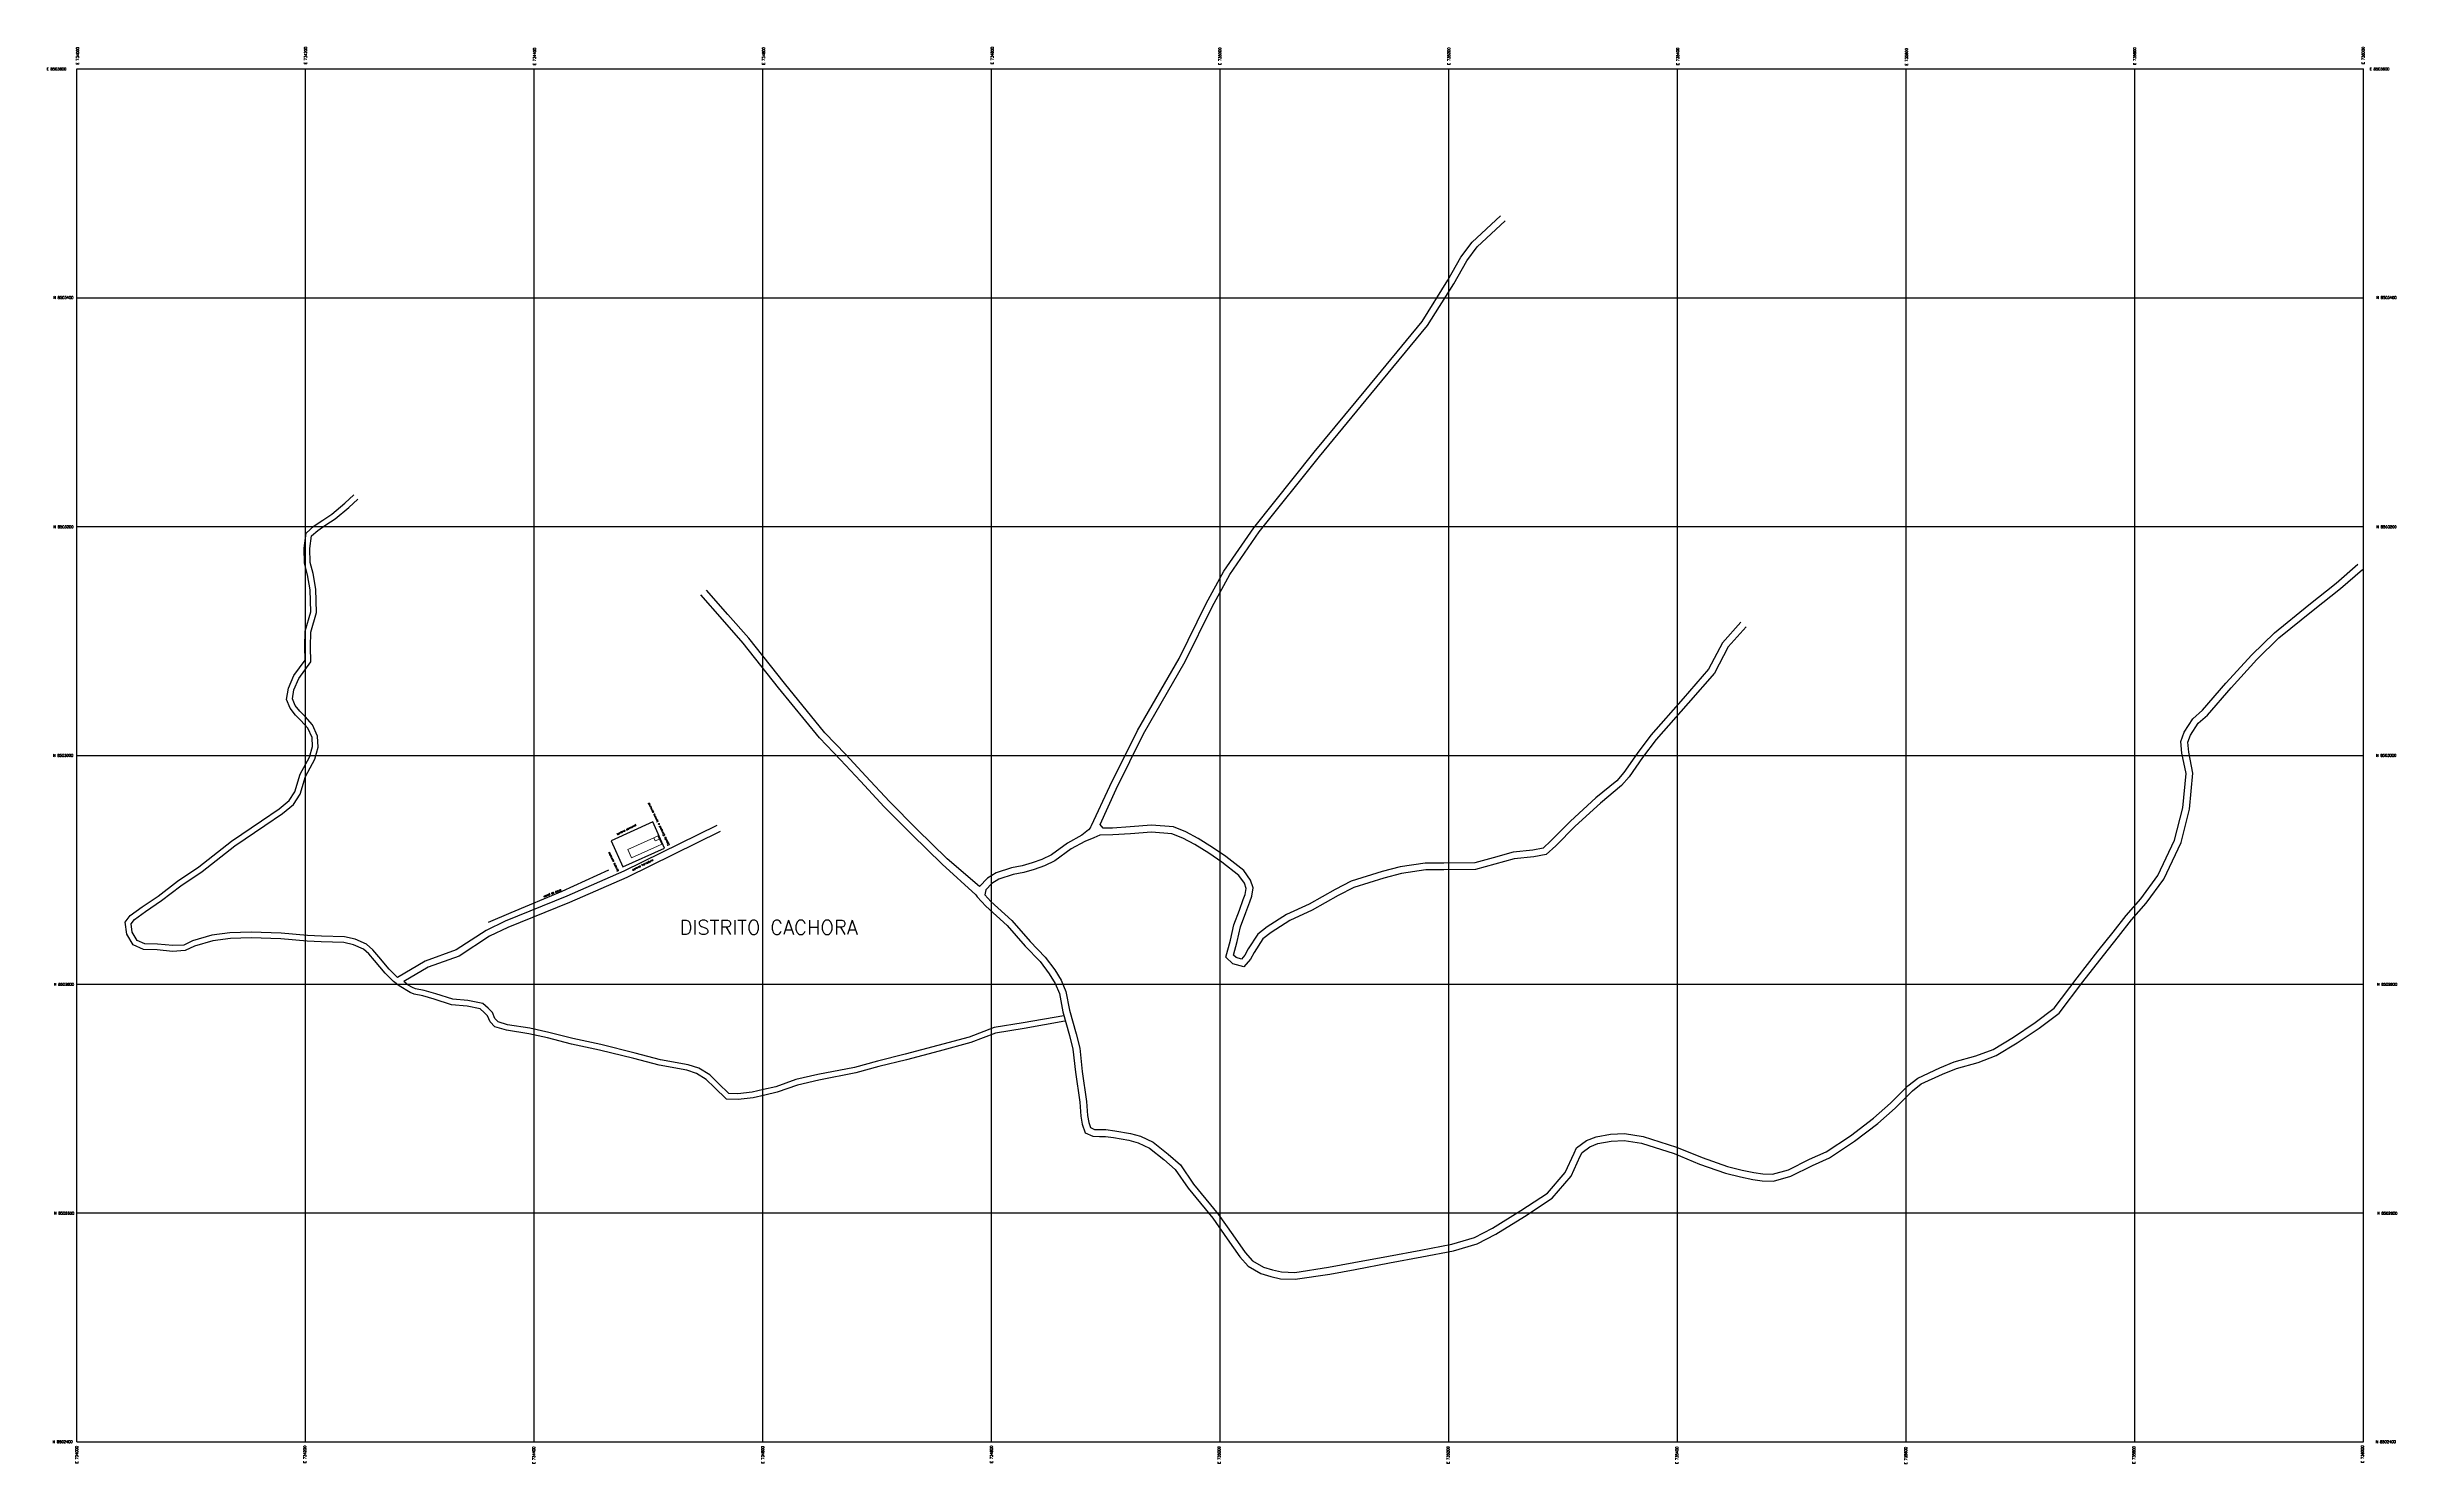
# Model space of a CAD drawing. Header units: metres. Extents: x 716876 to 771322, y 8457381 to 8503619.
# Drawn here: x 733974 to 736029, y 8502381 to 8503619 of the extents above; entities that cross this region are included whole.
import ezdxf

# ---------------------------------------------------------------- set-up
doc = ezdxf.new("R2010")
doc.units = ezdxf.units.M
doc.linetypes.add('CENTER', pattern=[2, 1.25, -0.25, 0.25, -0.25])
for name, color, linetype in [('C-HYDR-CTCH', 6, 'Continuous'), ('C-HYDR-CTCH-FPTH', 4, 'Continuous'), ('C-HYDR-CTCH-TEXT', 7, 'Continuous'), ('C-PROP-BNDY', 150, 'Continuous'), ('C-PROP-LINE', 230, 'Continuous'), ('Dibujo & Figuras', 7, 'Continuous'), ('V-ROAD-CNTR', 1, 'CENTER')]:
    doc.layers.add(name, color=color, linetype=linetype)
doc.styles.get("Standard").update_dxf_attribs({"font": 'simplex.shx'})

msp = doc.modelspace()

# ---------------------------------------------------------------- linework, layer by layer
at = {"layer": 'C-HYDR-CTCH', "elevation": 3152, "flags": 128}
msp.add_lwpolyline([(734467.24175, 8502925.28127), (734477.54593, 8502902.50357), (734513.99026, 8502918.99026), (734503.68607, 8502941.76796), (734467.24175, 8502925.28127)], dxfattribs=at)
at = {"layer": 'C-HYDR-CTCH-FPTH', "flags": 128}
for points in [[(734903.6086, 8502972.97518), (734927.64008, 8503021.71199), (734964.15202, 8503084.75818), (734987.68762, 8503132.66347), (735003.31308, 8503161.14165), (735029.29917, 8503199.03582), (735082.29527, 8503265.15529), (735127.28383, 8503319.47826), (735176.58749, 8503379.14677), (735199.11977, 8503415.36943), (735210.55413, 8503435.51859), (735220.3985, 8503448.64042), (735245.23546, 8503471.76246)], [(734909.06527, 8502970.48022), (734932.93274, 8503018.87862), (734969.44685, 8503081.92856), (734993.01304, 8503129.89611), (735008.42992, 8503157.99415), (735034.12088, 8503195.45794), (735086.94696, 8503261.36529), (735131.907, 8503315.65383), (735181.46942, 8503375.63549), (735204.27838, 8503412.30294), (735215.58342, 8503432.22422), (735224.87758, 8503444.61266), (735249.32378, 8503467.37092)], [(734276.93093, 8502802.32722), (734269.539, 8502809.72426), (734260.21513, 8502820.75439), (734255.37283, 8502826.56035), (734250.5997, 8502830.70511), (734241.889, 8502834.44725), (734233.52752, 8502836.38926), (734213.81435, 8502837.08961), (734201.42446, 8502837.56307), (734178.52715, 8502839.53785), (734152.38125, 8502840.52849), (734134.2925, 8502840.00529), (734119.04646, 8502837.81077), (734102.93617, 8502833.29376), (734094.86067, 8502829.29363), (734083.72697, 8502828.68178), (734070.19423, 8502829.88857), (734058.1454, 8502830.3633), (734049.26743, 8502834.35951), (734043.58414, 8502843.67333), (734042.12304, 8502854.15089), (734046.75351, 8502860.09746), (734057.04242, 8502867.61521), (734071.09454, 8502877.06038), (734087.97751, 8502890.12907), (734106.79394, 8502902.50294), (734135.14853, 8502924.96781), (734161.47186, 8502942.74269), (734176.97873, 8502953.26307), (734185.73899, 8502960.51235), (734190.58851, 8502968.16052), (734195.2409, 8502983.51749), (734203.36202, 8502998.55338), (734206.06148, 8503007.79713), (734205.66782, 8503015.64921), (734201.95773, 8503023.8659), (734195.93791, 8503030.57324), (734191.17777, 8503035.19853), (734186.68357, 8503041.18121), (734183.47256, 8503048.82026), (734185.03435, 8503058.61098), (734189.73931, 8503069.72997), (734199.67018, 8503083.35481), (734199.41912, 8503094.78784), (734199.6499, 8503108.54358), (734204.52443, 8503125.44811), (734204.05064, 8503144.68995), (734201.83374, 8503157.89469), (734199.07805, 8503168.03532), (734198.90615, 8503180.98456), (734200.45669, 8503194.3776), (734207.59156, 8503200.60364), (734215.04072, 8503205.72611), (734222.8988, 8503210.80696), (734234.48795, 8503220.47119), (734242.31444, 8503227.74683)], [(734280.46769, 8502805.86154), (734273.22302, 8502813.1112), (734264.04433, 8502823.96958), (734258.95493, 8502830.07183), (734253.28945, 8502834.99146), (734243.45368, 8502839.21693), (734234.18798, 8502841.36895), (734213.99858, 8502842.08622), (734201.73492, 8502842.55485), (734178.8368, 8502844.5297), (734152.40365, 8502845.53123), (734133.86265, 8502844.99495), (734118.01096, 8502842.71326), (734101.13595, 8502837.98183), (734093.56125, 8502834.22976), (734083.81229, 8502833.69401), (734070.51491, 8502834.87981), (734059.31238, 8502835.3212), (734052.72999, 8502838.28411), (734048.39288, 8502845.3918), (734047.36716, 8502852.74728), (734050.2685, 8502856.47326), (734059.91305, 8502863.5202), (734074.02273, 8502873.00406), (734090.88573, 8502886.05729), (734109.72577, 8502898.4467), (734138.10435, 8502920.93056), (734164.27446, 8502938.60199), (734179.98293, 8502949.25913), (734189.53727, 8502957.16552), (734195.17614, 8502966.0586), (734199.8799, 8502981.58511), (734208.01307, 8502996.6433), (734211.09743, 8503007.20513), (734210.61418, 8503016.84452), (734206.19605, 8503026.62928), (734199.54486, 8503034.04011), (734194.94151, 8503038.51304), (734191.05305, 8503043.68936), (734188.63496, 8503049.44204), (734189.87611, 8503057.22268), (734194.11941, 8503067.25066), (734204.70607, 8503081.77523), (734204.42004, 8503094.80079), (734204.63807, 8503107.79603), (734209.54185, 8503124.80203), (734209.04039, 8503145.16781), (734206.72371, 8503158.96683), (734204.0692, 8503168.73515), (734203.90998, 8503180.72918), (734205.20113, 8503191.88168), (734210.66198, 8503196.64694), (734217.81523, 8503201.56593), (734225.86819, 8503206.77278), (734237.79361, 8503216.71742), (734245.71875, 8503224.08478)], [(734894.87462, 8502930.3375), (734889.52854, 8502927.94887), (734881.51419, 8502924.78812), (734869.64318, 8502918.24109), (734855.45589, 8502907.83279), (734846.2826, 8502903.35137), (734837.31393, 8502900.24692), (734828.28326, 8502897.52946), (734818.80733, 8502895.85297), (734806.46826, 8502891.79216), (734800.20111, 8502888.05048), (734794.98949, 8502882.44805), (734794.01698, 8502878.14454), (734799.2696, 8502872.28626), (734817.85682, 8502855.5802), (734833.92873, 8502837.32414), (734847.03429, 8502823.67292), (734855.28367, 8502812.54216), (734860.95894, 8502803.35698), (734865.13764, 8502793.44605), (734868.10559, 8502777.32685), (734873.97489, 8502756.69262), (734877.17507, 8502744.19846), (734879.38814, 8502723.77427), (734883.07957, 8502697.56867), (734883.94128, 8502685.33194), (734885.0118, 8502679.21655), (734886.6192, 8502674.57439), (734890.12321, 8502673.07041), (734894.52134, 8502672.82644), (734900.06479, 8502672.87394), (734907.76311, 8502671.75038), (734921.45994, 8502669.40263), (734930.3666, 8502667.06835), (734941.47332, 8502661.777), (734954.61428, 8502651.44737), (734965.21375, 8502642.04781), (734976.69251, 8502625.28725), (734998.22827, 8502598.92484), (735010.91758, 8502580.7466), (735021.9703, 8502565.52735), (735028.38426, 8502558.1811), (735037.81758, 8502552.58152), (735045.87414, 8502550.28287), (735053.51925, 8502548.51043), (735065.29305, 8502548.093), (735094.84057, 8502552.48864), (735116.82178, 8502556.60947), (735147.11418, 8502562.23968), (735175.38575, 8502567.44717), (735202.67759, 8502572.7767), (735222.49935, 8502578.52874), (735238.0488, 8502586.7547), (735263.04638, 8502602.05484), (735286.28194, 8502617.44575), (735301.86399, 8502635.43791), (735309.4929, 8502652.25148), (735311.78837, 8502656.828), (735320.50301, 8502663.2267), (735328.71079, 8502666.42552), (735341.27848, 8502668.84886), (735353.56094, 8502669.32014), (735369.96349, 8502666.73267), (735398.97255, 8502657.51113), (735421.42762, 8502648.36942), (735443.78928, 8502640.62833), (735456.5564, 8502637.34225), (735466.78901, 8502635.2249), (735474.51173, 8502634.14513), (735483.09295, 8502633.92014), (735496.99901, 8502637.77876), (735515.57102, 8502646.99097), (735530.05194, 8502653.40091), (735551.36667, 8502667.54918), (735571.35885, 8502682.84361), (735586.22242, 8502695.97297), (735601.40263, 8502711.17165), (735610.05506, 8502717.91313), (735629.41676, 8502726.78001), (735642.00906, 8502731.98474), (735660.96871, 8502737.23125), (735675.9535, 8502742.91946), (735693.77262, 8502753.70596), (735712.83108, 8502766.38959), (735729.55807, 8502779.05328), (735749.62146, 8502805.58714), (735767.77502, 8502828.88518), (735781.01679, 8502845.43612), (735792.45576, 8502860.02833), (735805.25328, 8502874.4809), (735820.08744, 8502894.96553), (735834.74759, 8502925.93299), (735841.83623, 8502954.13158), (735844.77578, 8502984.24966), (735841.14355, 8503002.0462), (735840.24844, 8503012.23418), (735843.20279, 8503020.35283), (735850.74069, 8503032.07119), (735859.2485, 8503039.41024), (735879.70413, 8503063.14034), (735902.42844, 8503087.89688), (735922.04877, 8503107.14725), (735952.14155, 8503131.67647), (735976.0506, 8503150.62382), (735995.15687, 8503167.13553)], [(734789.49387, 8502885.34949), (734761.26508, 8502909.70162), (734734.80414, 8502935.40847), (734710.65806, 8502959.64951), (734690.05101, 8502981.7662), (734672.52313, 8503000.62386), (734654.28436, 8503019.76174), (734618.88655, 8503063.12454), (734587.79705, 8503102.3187), (734569.50547, 8503123.00743), (734550.62142, 8503144.55052)], [(734786.2637, 8502878.00766), (734787.48174, 8502876.44553), (734795.01824, 8502868.04002), (734813.58512, 8502851.35224), (734829.5108, 8502833.26228), (734842.44138, 8502819.79333), (734850.31248, 8502809.17298), (734855.61064, 8502800.59815), (734859.35514, 8502791.71703), (734862.25645, 8502775.95975), (734868.18216, 8502755.1272), (734871.25622, 8502743.12545), (734873.4334, 8502723.03244), (734877.10908, 8502696.9387), (734877.97782, 8502684.60197), (734879.18464, 8502677.70801), (734881.8168, 8502670.10633), (734888.7316, 8502667.13838), (734894.38074, 8502666.82501), (734899.65483, 8502666.87021), (734906.82288, 8502665.82404), (734920.19017, 8502663.53278), (734928.29747, 8502661.408), (734938.29015, 8502656.64738), (734950.76646, 8502646.84021), (734960.68052, 8502638.04846), (734971.88546, 8502621.68773), (734993.43817, 8502595.30456), (735006.0298, 8502577.26627), (735017.2736, 8502561.7839), (735024.496, 8502553.51171), (735035.42362, 8502547.02512), (735044.37255, 8502544.47186), (735052.72811, 8502542.53471), (735065.63102, 8502542.07725), (735095.83514, 8502546.57057), (735117.92276, 8502550.71134), (735148.20583, 8502556.33983), (735176.5042, 8502561.55225), (735204.09148, 8502566.93947), (735224.76177, 8502572.93775), (735241.02069, 8502581.53903), (735266.27022, 8502596.99338), (735290.27989, 8502612.89705), (735306.96865, 8502632.16709), (735314.90848, 8502649.6659), (735316.50387, 8502652.84667), (735323.41755, 8502657.92301), (735330.38184, 8502660.63721), (735341.96548, 8502662.8708), (735353.20514, 8502663.30208), (735368.57928, 8502660.87684), (735396.92935, 8502651.86477), (735419.31354, 8502642.75192), (735442.05724, 8502634.87857), (735455.19995, 8502631.49582), (735465.76463, 8502629.30976), (735474.01612, 8502628.15606), (735483.83263, 8502627.89868), (735499.15357, 8502632.1499), (735518.11962, 8502641.55757), (735532.94602, 8502648.12043), (735554.85251, 8502662.6615), (735575.1725, 8502678.20671), (735590.33514, 8502691.60024), (735605.38439, 8502706.6678), (735613.19017, 8502712.74963), (735631.81268, 8502721.27799), (735643.96236, 8502726.29978), (735662.8375, 8502731.5229), (735678.5934, 8502737.50382), (735696.98973, 8502748.63973), (735716.30722, 8502761.49573), (735733.84252, 8502774.77139), (735754.38107, 8502801.93365), (735772.48419, 8502825.16695), (735785.72047, 8502841.71103), (735797.06693, 8502856.18524), (735809.94034, 8502870.72351), (735825.2728, 8502891.89625), (735840.42283, 8502923.89851), (735847.76436, 8502953.10307), (735850.83508, 8502984.56515), (735847.09064, 8503002.91149), (735846.34192, 8503011.4333), (735848.61175, 8503017.67088), (735855.31716, 8503028.09506), (735863.50347, 8503035.15677), (735884.18761, 8503059.15195), (735906.74251, 8503083.72394), (735926.05372, 8503102.67102), (735955.90045, 8503126.99968), (735979.8772, 8503146.00069), (735999.08006, 8503162.59587)], [(734786.2637, 8502878.00766), (734756.8737, 8502904.9055), (734730.23658, 8502930.7835), (734705.97634, 8502955.13916), (734685.2927, 8502977.33806), (734667.78975, 8502996.16888), (734649.40682, 8503015.45803), (734613.82241, 8503059.04942), (734582.81245, 8503098.14331), (734564.62666, 8503118.71239), (734545.73348, 8503140.26589)], [(735459.91664, 8503112.41637), (735444.2658, 8503094.99681), (735432.2055, 8503071.94173), (735409.4305, 8503045.74883), (735381.29216, 8503013.97633), (735369.4946, 8502998.13192), (735357.70945, 8502981.32065), (735351.05134, 8502973.56655), (735332.55086, 8502958.27747), (735310.56594, 8502938.201), (735293.46257, 8502920.88065), (735285.19368, 8502913.37073), (735274.37521, 8502911.31587), (735257.26989, 8502909.44248), (735240.22826, 8502904.75903), (735223.4294, 8502900.14173), (735195.56088, 8502899.89865), (735179.84644, 8502899.8391), (735158.54445, 8502896.79093), (735143.26421, 8502892.73213), (735116.76308, 8502884.52159), (735103.33124, 8502877.57726), (735080.4929, 8502864.71085), (735060.80435, 8502855.65626), (735044.66275, 8502845.2191), (735037.38581, 8502839.49782), (735029.60515, 8502827.75901), (735026.55097, 8502821.89895), (735020.72553, 8502815.12453), (735011.08782, 8502817.82107), (735004.9459, 8502823.55674), (735009.10887, 8502838.58748), (735011.86444, 8502851.8284), (735016.92009, 8502864.62623), (735020.21902, 8502873.88244), (735021.9016, 8502878.52703), (735022.71372, 8502883.77014), (735021.14967, 8502888.18909), (735016.29019, 8502895.10059), (735001.39814, 8502906.63324), (734990.03479, 8502914.54934), (734977.84638, 8502922.1439), (734967.32078, 8502927.71497), (734957.77359, 8502931.53556), (734939.78389, 8502932.8649), (734921.61305, 8502931.54788), (734906.08216, 8502930.42872), (734894.87462, 8502930.3375)], [(735455.45346, 8503116.42637), (735439.29874, 8503098.44598), (735427.21551, 8503075.34706), (735404.92065, 8503049.70636), (735376.63169, 8503017.76377), (735364.63086, 8503001.64637), (735352.96547, 8502985.00595), (735346.83354, 8502977.86464), (735328.61438, 8502962.80804), (735306.40553, 8502942.52709), (735289.3079, 8502925.21254), (735282.41208, 8502918.94967), (735273.48742, 8502917.25452), (735256.14115, 8502915.35473), (735238.63827, 8502910.54453), (735222.59416, 8502906.13467), (735195.52334, 8502905.89855), (735179.40803, 8502905.83748), (735157.3452, 8502902.68044), (735141.60553, 8502898.4996), (735114.4797, 8502890.09552), (735100.48004, 8502882.85763), (735077.76233, 8502870.05917), (735057.90717, 8502860.92796), (735041.17218, 8502850.10712), (735032.9182, 8502843.61766), (735024.42999, 8502830.81136), (735021.55025, 8502825.28601), (735018.6655, 8502821.93133), (735014.11356, 8502823.20492), (735011.69888, 8502825.45989), (735014.94326, 8502837.17401), (735017.63378, 8502850.10235), (735022.53776, 8502862.51624), (735025.86556, 8502871.85346), (735027.74158, 8502877.032), (735028.87452, 8502884.34634), (735026.53124, 8502890.96685), (735020.67854, 8502899.29098), (735004.95207, 8502911.46982), (734993.33829, 8502919.56038), (734980.84, 8502927.34802), (734969.8459, 8502933.16707), (734959.14122, 8502937.45086), (734939.78812, 8502938.88094), (734921.17931, 8502937.53218), (734905.84188, 8502936.42696), (734897.6215, 8502936.36006), (734894.91398, 8502939.53035), (734909.06527, 8502970.48022)], [(734886.49694, 8502936.84584), (734887.57664, 8502938.77734), (734903.6086, 8502972.97518)], [(734559.75224, 8502938.60654), (734478.51565, 8502898.65408), (734428.5413, 8502876.87678), (734374.59728, 8502855.04286), (734358.04472, 8502847.05334), (734331.80999, 8502829.9676), (734304.59456, 8502820.17521), (734280.46769, 8502805.86154)], [(734562.79271, 8502933.4155), (734481.03941, 8502893.20892), (734430.86572, 8502871.34475), (734377.02948, 8502849.55445), (734360.99798, 8502841.81644), (734334.49886, 8502824.55851), (734307.16407, 8502814.72318), (734286.09857, 8502802.22571)], [(734886.49694, 8502936.84584), (734884.68056, 8502934.79203), (734878.9542, 8502930.22826), (734866.40637, 8502923.30796), (734852.33971, 8502912.98816), (734843.97598, 8502908.90223), (734835.4674, 8502905.95703), (734826.89138, 8502903.37639), (734817.33938, 8502901.68644), (734803.9623, 8502897.28401), (734796.39077, 8502892.76358), (734789.49387, 8502885.34949)], [(734864.1178, 8502767.53168), (734828.62115, 8502761.29811), (734803.57994, 8502757.17546), (734781.85862, 8502748.98528), (734754.23098, 8502741.4856), (734725.6828, 8502733.98684), (734701.5768, 8502727.99867), (734681.24234, 8502722.38173), (734649.08738, 8502716.20154), (734630.27666, 8502711.72644), (734612.63062, 8502705.59002), (734601.80998, 8502702.91289), (734591.4976, 8502700.71166), (734578.37915, 8502699.06148), (734568.12782, 8502699.36421), (734557.65698, 8502709.67171), (734550.48312, 8502716.79632), (734541.97303, 8502721.92983), (734533.37308, 8502724.71776), (734509.31775, 8502729.06249), (734487.08405, 8502734.95823), (734457.19519, 8502742.29627), (734432.65488, 8502747.68304), (734411.56534, 8502752.97988), (734395.22218, 8502756.59012), (734375.68834, 8502759.67643), (734365.64302, 8502762.63904), (734361.38543, 8502767.19055), (734359.261, 8502772.42925), (734356.17348, 8502775.36737), (734352.81252, 8502778.56572), (734341.30491, 8502780.75235), (734327.69951, 8502782.04179), (734312.38881, 8502786.8626), (734302.58543, 8502789.66783), (734294.88149, 8502791.19804), (734291.38636, 8502792.62544), (734281.78173, 8502798.4151), (734276.93093, 8502802.32722)], [(734863.25298, 8502772.45632), (734827.7826, 8502766.22737), (734802.27916, 8502762.02861), (734780.31815, 8502753.74805), (734752.94089, 8502746.31634), (734724.4449, 8502738.8313), (734700.30823, 8502732.8355), (734680.10303, 8502727.25427), (734648.03641, 8502721.09106), (734628.87333, 8502716.53213), (734611.20603, 8502710.38832), (734600.68738, 8502707.7859), (734590.66219, 8502705.64597), (734578.1395, 8502704.07074), (734570.23696, 8502704.3041), (734561.17248, 8502713.22718), (734553.58018, 8502720.76736), (734544.06264, 8502726.50858), (734534.59392, 8502729.57816), (734510.40464, 8502733.94708), (734488.32101, 8502739.80303), (734458.32745, 8502747.16678), (734433.80013, 8502752.5507), (734412.71382, 8502757.84672), (734396.15245, 8502761.50516), (734376.79035, 8502764.56434), (734368.36394, 8502767.04949), (734365.67042, 8502769.92896), (734363.48916, 8502775.30779), (734359.6203, 8502778.98945), (734355.19259, 8502783.20293), (734342.00901, 8502785.70803), (734328.69722, 8502786.96964), (734313.82766, 8502791.65155), (734303.76226, 8502794.53176), (734296.32697, 8502796.0086), (734293.55341, 8502797.14132), (734289.8036, 8502799.2246), (734286.09857, 8502802.22571)]]:
    msp.add_lwpolyline(points, dxfattribs=at)
at = {"layer": 'C-PROP-BNDY', "flags": 128}
msp.add_lwpolyline([(734465.1283, 8502899.79588), (734424.29605, 8502881.11124), (734379.49737, 8502862.26393), (734359.75386, 8502853.95761)], dxfattribs=at)
at = {"layer": 'C-PROP-LINE'}
for p, q in [((734000.00004, 8503599.99998), (736000.00004, 8503599.99998)), ((734000.00004, 8502399.99998), (734000.00004, 8503599.99998)), ((734200.00004, 8502399.99998), (734200.00004, 8503599.99998)), ((734400.00004, 8502399.99998), (734400.00004, 8503599.99998)), ((734600.00004, 8502399.99998), (734600.00004, 8503599.99998)), ((734800.00004, 8502399.99998), (734800.00004, 8503599.99998)), ((735000.00004, 8502399.99998), (735000.00004, 8503599.99998)), ((735200.00004, 8502399.99998), (735200.00004, 8503599.99998)), ((735400.00004, 8502399.99998), (735400.00004, 8503599.99998)), ((735600.00004, 8502399.99998), (735600.00004, 8503599.99998)), ((735800.00004, 8502399.99998), (735800.00004, 8503599.99998)), ((736000.00004, 8502399.99998), (736000.00004, 8503599.99998)), ((734000.00004, 8503399.99998), (736000.00004, 8503399.99998)), ((734000.00004, 8503199.99998), (736000.00004, 8503199.99998)), ((734000.00004, 8502999.99998), (736000.00004, 8502999.99998)), ((734000.00004, 8502799.99998), (736000.00004, 8502799.99998)), ((734000.00004, 8502599.99998), (736000.00004, 8502599.99998)), ((734000.00004, 8502399.99998), (736000.00004, 8502399.99998))]:
    msp.add_line(p, q, dxfattribs=at)
at = {"layer": 'Dibujo & Figuras', "lineweight": 0, "flags": 128}
msp.add_lwpolyline([(734504.6357, 8502927.94869), (734481.81399, 8502917.74233), (734485.08003, 8502910.43939), (734507.90173, 8502920.64575), (734511.5532, 8502922.27877), (734508.28717, 8502929.58171), (734504.6357, 8502927.94869), (734505.86046, 8502925.21009), (734509.51193, 8502926.84311)], dxfattribs=at)

# ---------------------------------------------------------------- texts
at = {"layer": 'C-HYDR-CTCH-TEXT', "char_height": 2.304, "attachment_point": 5, "rotation": 90}
for s, insert in [('\\A1;E 734000', (734000.63094, 8503611.44692)), ('\\A1;E 734200', (734200.09836, 8503611.72591)), ('\\A1;E 734400', (734400.29193, 8503610.90056)), ('\\A1;E 734600', (734600.61865, 8503611.31366)), ('\\A1;E 734800', (734800.61456, 8503611.72419)), ('\\A1;E 735000', (734999.6938, 8503611.11893)), ('\\A1;E 735200', (735200.00004, 8503611.10646)), ('\\A1;E 735400', (735400.23663, 8503610.93022)), ('\\A1;E 735600', (735600.28067, 8503610.6263)), ('\\A1;E 735800', (735799.85255, 8503611.17782)), ('\\A1;E 736000', (735999.70609, 8503611.84412)), ('\\A1;E 734000', (733999.91925, 8502388.65497)), ('\\A1;E 734200', (734199.38667, 8502388.93396)), ('\\A1;E 734400', (734399.58024, 8502388.1086)), ('\\A1;E 734600', (734599.90696, 8502388.52171)), ('\\A1;E 734800', (734799.90286, 8502388.93224)), ('\\A1;E 735000', (734998.98211, 8502388.32698)), ('\\A1;E 735200', (735199.28834, 8502388.31451)), ('\\A1;E 735400', (735399.52493, 8502388.13827)), ('\\A1;E 735600', (735599.56897, 8502387.83435)), ('\\A1;E 735800', (735799.14086, 8502388.38587)), ('\\A1;E 736000', (735998.9944, 8502389.05217))]:
    msp.add_mtext(s, dxfattribs=dict(at, insert=insert))
at = {"layer": 'C-HYDR-CTCH-TEXT', "char_height": 2.304, "attachment_point": 5}
for s, insert in [('\\A1;E 8503600', (733982.12522, 8503599.99998)), ('\\A1;E 8503600', (736014.02584, 8503599.99998)), ('\\A1;N 8503400', (733988.21204, 8503400.22222)), ('\\A1;N 8503400', (736020.11266, 8503400.22222)), ('\\A1;N 8503200', (733988.27246, 8503199.77559)), ('\\A1;N 8503200', (736020.17309, 8503199.77559)), ('\\A1;N 8503000', (733987.99695, 8502999.99998)), ('\\A1;N 8503000', (736019.89758, 8502999.99998)), ('\\A1;N 8502800', (733988.75486, 8502799.85683)), ('\\A1;N 8502800', (736020.65549, 8502799.85683)), ('\\A1;N 8502600', (733988.90132, 8502599.78333)), ('\\A1;N 8502600', (736020.80195, 8502599.78333)), ('\\A1;N 8502400', (733987.55348, 8502399.99998)), ('\\A1;N 8502400', (736019.4541, 8502399.99998))]:
    msp.add_mtext(s, dxfattribs=dict(at, insert=insert))
at = {"layer": 'V-ROAD-CNTR', "color": 0}
for s, rotation, p in [('terreno comunal ', 26.63871218, (734472.70854, 8502930.27602)), ('Estadio Comunal o terreno comunal', 115.58137703, (734518.46609, 8502921.64463)), ('terreno comunal ', 115.58137703, (734473.97064, 8502898.96281)), ('camino herradura', 26.63871218, (734486.23373, 8502899.09082)), ('canal de agua', 21.74656238, (734408.60803, 8502875.90922))]:
    msp.add_text(s, height=1.6666667, rotation=rotation, dxfattribs=at).set_placement(p)
msp.add_text('DISTRITO CACHORA', height=12.5, dxfattribs=at).set_placement((734527.15486, 8502843.35833))

doc.saveas('drawing.dxf')
